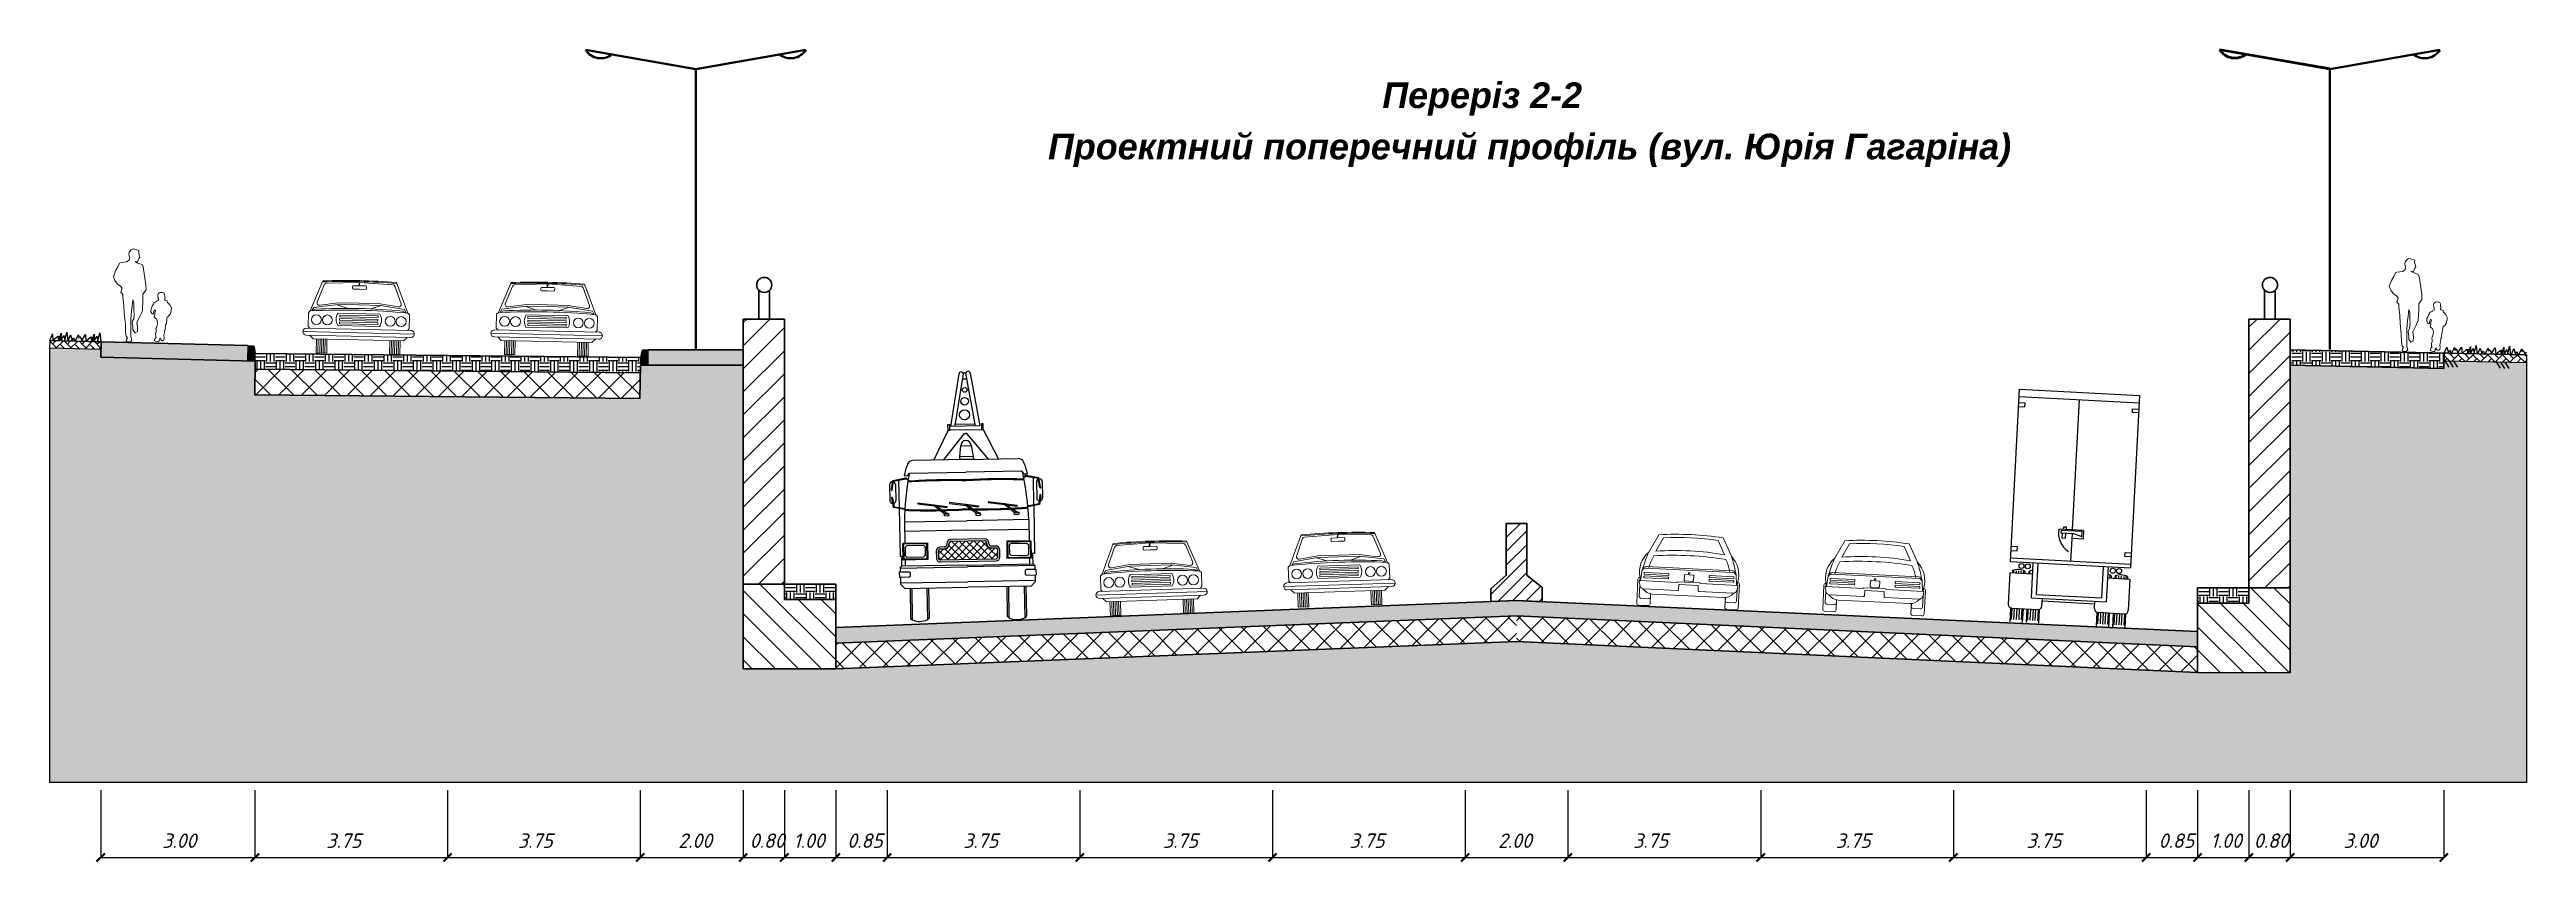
# Model space of a CAD drawing. Header units: metres. Extents: x 34785 to 38791, y 49888 to 55971.
# Drawn here: x 37540.68 to 37588.89, y 51717.09 to 51732.91 of the extents above; entities that cross this region are included whole.
import ezdxf

# ---------------------------------------------------------------- set-up
doc = ezdxf.new("R2010")
doc.units = ezdxf.units.M
doc.linetypes.add('DGN4', pattern=[96.18704, 48.09352, -24.04676, 0, -24.04676])
for name, color, linetype, lineweight in [('12000000', 251, 'Continuous', 0), ('_pk', 7, 'Continuous', 30), ('ГЕНПЛАН ПЛОЩІ', 7, 'Continuous', 0), ('Слой 1', 250, 'Continuous', 0)]:
    doc.layers.add(name, color=color, linetype=linetype, lineweight=lineweight)
doc.layers.add('штрих', color=7, linetype='Continuous', lineweight=0, true_color=0x000000)
doc.styles.add('Bm431', font='bm431i.ttf')
doc.styles.add('Строитель 001', font='isocpeur.ttf', dxfattribs={"height": 2})
pattern_1 = [(0, (37126.35685, 51797.71672), (0.1905, 0.1905), [0.1905, -0.1905]), (0, (37126.35685, 51797.78816), (0.1905, 0.1905), [0.1905, -0.1905]), (0, (37126.35685, 51797.8596), (0.1905, 0.1905), [0.1905, -0.1905]), (90, (37126.38067, 51797.8834), (-0.1905, 0.1905), [0.1905, -0.1905]), (90, (37126.4521, 51797.8834), (-0.1905, 0.1905), [0.1905, -0.1905]), (90, (37126.52354, 51797.8834), (-0.1905, 0.1905), [0.1905, -0.1905])]
pattern_2 = [(45, (37126.35685, 51797.71672), (-0.2245064, 0.2245064), []), (135, (37126.35685, 51797.71672), (-0.2245064, -0.2245064), [])]
pattern_3 = [(0, (37128.35932, 51797.7166), (0.1905, 0.1905), [0.1905, -0.1905]), (0, (37128.35932, 51797.78804), (0.1905, 0.1905), [0.1905, -0.1905]), (0, (37128.35932, 51797.85948), (0.1905, 0.1905), [0.1905, -0.1905]), (90, (37128.38313, 51797.8833), (-0.1905, 0.1905), [0.1905, -0.1905]), (90, (37128.45457, 51797.8833), (-0.1905, 0.1905), [0.1905, -0.1905]), (90, (37128.526, 51797.8833), (-0.1905, 0.1905), [0.1905, -0.1905])]

msp = doc.modelspace()

# ---------------------------------------------------------------- texts
at = {"char_height": 0.5, "attachment_point": 1, "style": 'Bm431'}
for s, width, insert in [('{\\fArial|b1|i1|c204|p34;Переріз 2-2}', 4.69714, (37566.619, 51732.266)), ('{\\fArial|b1|i1|c204|p34;Проектний поперечний профіль (вул. Юрія Гагаріна)}', 22.48489, (37560.113, 51731.267))]:
    msp.add_mtext_dynamic_manual_height_columns(s, width=width, gutter_width=2, heights=[0], dxfattribs=dict(at, insert=insert))
at = {"layer": 'штрих', "color": 18, "linetype": 'DGN4', "lineweight": 0, "true_color": 0x000000, "char_height": 0.28125, "attachment_point": 1, "style": 'Строитель 001'}
for s, insert in [('{\\fISOCPEUR|b0|i1|c204|p34;3.00}', (37542.873, 51717.636)), ('{\\fISOCPEUR|b0|i1|c204|p34;3.75}', (37546.065, 51717.636)), ('{\\fISOCPEUR|b0|i1|c204|p34;3.75}', (37549.793, 51717.636)), ('{\\fISOCPEUR|b0|i1|c204|p34;2.00}', (37552.916, 51717.636)), ('{\\fISOCPEUR|b0|i1|c204|p34;0.80}', (37554.307, 51717.636)), ('{\\fISOCPEUR|b0|i1|c204|p34;1.00}', (37555.157, 51717.636)), ('{\\fISOCPEUR|b0|i1|c204|p34;0.85}', (37556.204, 51717.636)), ('{\\fISOCPEUR|b0|i1|c204|p34;3.75}', (37558.461, 51717.636)), ('{\\fISOCPEUR|b0|i1|c204|p34;3.75}', (37562.349, 51717.636)), ('{\\fISOCPEUR|b0|i1|c204|p34;3.75}', (37565.979, 51717.636)), ('{\\fISOCPEUR|b0|i1|c204|p34;2.00}', (37568.869, 51717.636)), ('{\\fISOCPEUR|b0|i1|c204|p34;3.75}', (37571.5, 51717.636)), ('{\\fISOCPEUR|b0|i1|c204|p34;3.75}', (37575.441, 51717.636)), ('{\\fISOCPEUR|b0|i1|c204|p34;3.75}', (37579.152, 51717.636)), ('{\\fISOCPEUR|b0|i1|c204|p34;0.85}', (37581.726, 51717.636)), ('{\\fISOCPEUR|b0|i1|c204|p34;1.00}', (37582.736, 51717.636)), ('{\\fISOCPEUR|b0|i1|c204|p34;0.80}', (37583.579, 51717.636)), ('{\\fISOCPEUR|b0|i1|c204|p34;3.00}', (37585.322, 51717.636))]:
    msp.add_mtext(s, dxfattribs=dict(at, insert=insert))

# ---------------------------------------------------------------- blocks, each defined once
blk = doc.blocks.new('*U252')
at = {"color": 0, "lineweight": -2}
for p, q in [((-3738, 3204), (-2811, 5523)), ((-21, 5474), (-67, 5207)), ((21, 5474), (-23, 5208)), ((3738, 3204), (2811, 5523)), ((-3872, 3071), (-3738, 3204)), ((-3872, 2003), (-3872, 3071)), ((-3738, 1869), (-3872, 2003)), ((-3605, 3204), (-3471, 3471)), ((-3580, 3216), (-3338, 3338)), ((-3471, 3471), (-1602, 3738)), ((-1694, 3724), (-908, 3462)), ((-1602, 3738), (0, 3738)), ((-1602, 3071), (1602, 3071)), ((1602, 2136), (-1602, 2136)), ((-1469, 2937), (1469, 2937)), ((-1469, 2804), (-1469, 2937)), ((1469, 2804), (-1469, 2804)), ((-1469, 2670), (1469, 2670)), ((-1469, 2537), (-1469, 2670)), ((1469, 2537), (-1469, 2537)), ((-1469, 2403), (1469, 2403)), ((-1469, 2270), (-1469, 2403)), ((1469, 2270), (-1469, 2270)), ((1602, 3738), (0, 3738)), ((1693, 3724), (908, 3462)), ((1469, 2937), (1469, 2804)), ((1469, 2670), (1469, 2537)), ((1469, 2403), (1469, 2270)), ((3471, 3471), (1602, 3738)), ((3580, 3216), (3338, 3338)), ((3471, 3471), (3605, 3204)), ((3872, 3071), (3738, 3204)), ((3738, 1869), (3872, 2003)), ((3872, 2003), (3872, 3071)), ((-4272, 1602), (4272, 1602)), ((-4005, 1869), (4005, 1869)), ((4005, 1335), (-4005, 1335)), ((-3738, 1335), (-3471, 1068)), ((-3471, 1068), (3471, 1068)), ((-3204, 1068), (-3204, 0)), ((-3204, 0), (-2403, 0)), ((-3071, 1068), (-3071, 0)), ((-2937, 0), (-2937, 1068)), ((-2804, 1068), (-2804, 0)), ((-2670, 0), (-2670, 1068)), ((-2537, 1068), (-2537, 0)), ((-2403, 0), (-2403, 1068)), ((2403, 0), (2403, 1068)), ((3204, 0), (2403, 0)), ((2537, 0), (2537, 1068)), ((2670, 1068), (2670, 0)), ((2804, 0), (2804, 1068)), ((2937, 1068), (2937, 0)), ((3071, 0), (3071, 1068)), ((3204, 1068), (3204, 0)), ((3471, 1068), (3738, 1335))]:
    blk.add_line(p, q, dxfattribs=at)
at = {"color": 0, "lineweight": -2, "flags": 128}
for points in [[(-2712, 5231), (-3228, 3889)], [(-3006, 3656), (-1602, 3872), (0, 3872)], [(0, 5474), (-2563, 5346)], [(-534, 5007), (-534, 5140)], [(-467, 5207), (0, 5207)], [(0, 4940), (-467, 4940)], [(467, 5207), (0, 5207)], [(0, 4940), (467, 4940)], [(3006, 3654), (1602, 3871), (0, 3872)], [(1, 5474), (2564, 5345)], [(534, 5007), (534, 5140)], [(2713, 5230), (3228, 3888)]]:
    blk.add_lwpolyline(points, dxfattribs=at)
at = {"color": 0, "lineweight": -2}
for centre in [(-3247, 2537), (-2406, 2537), (2406, 2537), (3247, 2537)]:
    blk.add_circle(centre, 380, dxfattribs=at)
for centre, radius, start, end in [((-3043, 3842), 189, 166.5724, 279.9572), ((0, -43200), 48732, 86.65721, 93.3419), ((0, -43124), 48732, 86.69396, 93.3033), ((-2537, 5159), 189, 97.4497, 154.9311), ((-467, 5140), 66.8, 93.60832, 178.1081), ((-467, 5007), 66.8, 184.4192, 266.4386), ((467, 5140), 66.8, 1.89193, 86.39168), ((467, 5007), 66.8, 273.5614, 355.5808), ((2537, 5157), 189, 25.04208, 82.52346), ((3043, 3841), 189, 260.016, 13.40079), ((0, -49066), 52403, 85.90918, 94.09081), ((67, -39987), 43458, 90.08801, 94.49321), ((-868, 2603), 870, 147.5288, 212.4712), ((-67, -39987), 43458, 85.50679, 89.91199), ((868, 2603), 870, 327.5288, 32.47119), ((-4005, 1602), 267, 90, 270), ((4005, 1602), 267, 270, 90)]:
    blk.add_arc(centre, radius, start, end, dxfattribs=at)
blk = doc.blocks.new('1')
at = {"layer": 'ГЕНПЛАН ПЛОЩІ', "color": 7, "linetype": 'Continuous', "lineweight": 0}
blk.add_line((4178.65, -713.94), (4178.65, -713.54), dxfattribs=at)
at = {"layer": 'ГЕНПЛАН ПЛОЩІ', "color": 7, "linetype": 'Continuous', "lineweight": 0, "flags": 128}
for points in [[(4178.65, -713.54), (4178.65, -713.4), (4178.65, -713.12), (4178.65, -712.84), (4178.65, -712.56), (4178.65, -712.44)], [(4177.15, -713.94), (4177.26, -713.94), (4177.55, -713.94), (4177.83, -713.94), (4178.11, -713.94), (4178.65, -713.94)]]:
    blk.add_lwpolyline(points, dxfattribs=at)
at = {"layer": 'Слой 1', "color": 7, "linetype": 'Continuous', "lineweight": 0}
for p, q in [((4177.15, -713.94), (4177.15, -710.94)), ((4177.15, -710.94), (4178.22, -710.94)), ((4178.28, -710.94), (4177.15, -712.08)), ((4178, -710.94), (4177.15, -711.79)), ((4177.72, -710.94), (4177.15, -711.51)), ((4177.43, -710.94), (4177.15, -711.23)), ((4178.42, -711.09), (4177.15, -712.36)), ((4178.46, -711.33), (4177.15, -712.64)), ((4178.5, -711.58), (4177.15, -712.92)), ((4178.54, -711.82), (4177.15, -713.21)), ((4178.58, -712.06), (4177.15, -713.49)), ((4178.63, -712.3), (4177.15, -713.77)), ((4178.65, -712.56), (4177.26, -713.94)), ((4178.65, -712.84), (4177.55, -713.94)), ((4178.65, -713.12), (4177.83, -713.94)), ((4178.65, -713.4), (4178.11, -713.94)), ((4178.65, -712.44), (4178.42, -711.11))]:
    blk.add_line(p, q, dxfattribs=at)
at = {"layer": 'Слой 1', "color": 7, "linetype": 'Continuous', "lineweight": 0, "extrusion": (0, 0, -1)}
blk.add_arc((-4178.22, -711.14), 0.2, 90, 170.1128, dxfattribs=at)
blk = doc.blocks.new('*U253')
at = {"color": 0, "lineweight": -2}
for p, q in [((-2466, 5468), (-3166, 4093)), ((-3095, 3796), (-3095, 3796)), ((3166, 4093), (2466, 5468)), ((-3732, 2122), (-3682, 1883)), ((3682, 1883), (3731, 2120)), ((-2755, 900), (2755, 900))]:
    blk.add_line(p, q, dxfattribs=at)
at = {"color": 0, "lineweight": -2, "flags": 128}
for points in [[(3095, 2864), (3095, 2982, 0.0373082), (2762, 3834, 0.052989), (-2762, 3834, 0.0373082), (-3095, 2982), (-3095, 2864)], [(-2873, 908), (-2873, 148, -0.4142136), (-3021, 0), (-3744, 0, -0.4142136), (-3892, 148), (-3892, 1974, -0.4142136), (-3744, 2122), (-3732, 2122)], [(-3682, 1883), (-3599, 2720, -0.380946), (-3305, 2982), (3304, 2982, -0.3804737), (3598, 2720), (3682, 1883)], [(-3602, 2689), (-3502, 2789, -0.1840227), (-3305, 2864), (3305, 2864, -0.1840227), (3502, 2789), (3602, 2689)], [(2867, 907), (2867, 148, 0.4142136), (3015, 0), (3738, 0, 0.4142136), (3886, 148), (3886, 1974, 0.4142136), (3738, 2122), (3732, 2122)], [(-3732, 1544), (-3732, 685, 0.4142136), (-3584, 537), (-3021, 537, 0.4142136), (-2873, 685), (-2873, 908)], [(3732, 1544), (3732, 685, -0.4142136), (3584, 537), (3021, 537, -0.4142136), (2873, 685), (2873, 908)]]:
    blk.add_lwpolyline(points, format="xyb", dxfattribs=at)
for points in [[(-2092, 5250), (-2631, 4189), (-2631, 4189, -0.0594272), (2631, 4189), (2092, 5250, 0.05217)], [(-750, 1683, -0.4142136), (-700, 1733), (700, 1733, -0.4142136), (750, 1683), (750, 1367, 0.4142136), (850, 1267), (3429, 1267, 0.3227338), (3710, 1469, 0.0292561), (3741, 1583), (3784, 1794, 0.4756391), (3712, 1883), (900, 1883, -0.4142136), (875, 1908, 0.4142136), (850, 1933), (-850, 1933, 0.4142136), (-875, 1908, -0.4142136), (-900, 1883), (-3712, 1883, 0.4756391), (-3784, 1794), (-3741, 1583, 0.0291578), (-3710, 1470, 0.3228422), (-3429, 1267), (-850, 1267, 0.4142136), (-750, 1367)], [(-3412, 2529), (-1592, 2529, -0.4142136), (-1555, 2492), (-1555, 2424, -0.4142136), (-1592, 2387), (-3412, 2387, -0.4142136), (-3449, 2424), (-3449, 2492, -0.4142136)], [(-3412, 2254), (-1592, 2254, -0.4142136), (-1555, 2217), (-1555, 2149, -0.4142136), (-1592, 2112), (-3412, 2112, -0.4142136), (-3449, 2149), (-3449, 2217, -0.4142136)], [(-282, 2512), (290, 2512, -0.4142136), (364, 2438), (364, 2097, -0.4142136), (290, 2023), (-282, 2023, -0.4142136), (-356, 2097), (-356, 2438, -0.4142136)], [(3412, 2529), (1592, 2529, 0.4142136), (1555, 2492), (1555, 2424, 0.4142136), (1592, 2387), (3412, 2387, 0.4142136), (3449, 2424), (3449, 2492, 0.4142136)], [(3412, 2254), (1592, 2254, 0.4142136), (1555, 2217), (1555, 2149, 0.4142136), (1592, 2112), (3412, 2112, 0.4142136), (3449, 2149), (3449, 2217, 0.4142136)]]:
    blk.add_lwpolyline(points, format="xyb", close=True, dxfattribs=at)
for points in [[(-3732, 2122), (-3732, 1880)], [(3732, 2122), (3732, 1880)]]:
    blk.add_lwpolyline(points, dxfattribs=at)
at = {"color": 0, "lineweight": -2}
blk.add_circle((0, 2618), 59.6, dxfattribs=at)
for centre, radius, start, end in [((-1840, 2645), 1963, 132.48354, 195.46582), ((3086, 1466), 6781, 157.21243, 168.23657), ((0, -18113), 23710, 84.03003, 95.96997), ((1826, 2638), 1977, 344.85949, 47.35975), ((-3175, 1441), 6872, 11.82698, 22.66251), ((-2755, 1788), 888, 215.57759, 270.00275), ((2755, 1788), 888, 270.00275, 324.39991)]:
    blk.add_arc(centre, radius, start, end, dxfattribs=at)
blk = doc.blocks.new('23ук_2')
at = {"layer": '12000000', "color": 0, "linetype": 'Continuous', "lineweight": -2, "ltscale": 100}
for p, q in [((-0.07, 0.1473), (-0.0693, 0.1513)), ((-0.0684, 0.1409), (-0.07, 0.1473)), ((-0.0693, 0.1513), (-0.0654, 0.1563)), ((-0.0654, 0.1563), (-0.0618, 0.1581)), ((-0.0607, 0.1581), (-0.0505, 0.1547)), ((-0.0505, 0.1547), (-0.0508, 0.1499)), ((-0.0508, 0.1499), (-0.0486, 0.1415)), ((-0.1002, 0.1038), (-0.0957, 0.115)), ((-0.0973, 0.0964), (-0.1002, 0.1038)), ((-0.092, 0.0892), (-0.0973, 0.0964)), ((-0.0957, 0.115), (-0.0916, 0.123)), ((-0.0916, 0.123), (-0.0881, 0.1299)), ((-0.0881, 0.1299), (-0.0852, 0.1313)), ((-0.0852, 0.1313), (-0.0738, 0.1328)), ((-0.0738, 0.1328), (-0.0693, 0.1368)), ((-0.0693, 0.1368), (-0.0684, 0.1409)), ((-0.0529, 0.1328), (-0.058, 0.1333)), ((-0.058, 0.1333), (-0.0534, 0.1304)), ((-0.0534, 0.1304), (-0.0444, 0.1275)), ((-0.0505, 0.139), (-0.0529, 0.1328)), ((-0.0486, 0.1415), (-0.0505, 0.139)), ((-0.0444, 0.1275), (-0.0423, 0.1231)), ((-0.0423, 0.1231), (-0.0368, 0.0883)), ((-0.0868, 0.086), (-0.092, 0.0892)), ((-0.083, 0.0813), (-0.0868, 0.086)), ((-0.0855, 0.0738), (-0.083, 0.0813)), ((-0.0818, 0.0692), (-0.0855, 0.0738)), ((-0.0818, 0.064), (-0.0818, 0.0692)), ((-0.0796, 0.047), (-0.0818, 0.064)), ((-0.062, 0.0589), (-0.0634, 0.0455)), ((-0.0604, 0.0526), (-0.062, 0.0589)), ((-0.0602, 0.037), (-0.0604, 0.0526)), ((-0.0427, 0.0586), (-0.0437, 0.0377)), ((-0.0425, 0.0695), (-0.0427, 0.0586)), ((-0.0366, 0.078), (-0.0425, 0.0695)), ((-0.0368, 0.0883), (-0.0366, 0.078)), ((-0.0218, 0.05), (-0.0237, 0.0474)), ((-0.0214, 0.0517), (-0.0218, 0.05)), ((-0.0213, 0.0531), (-0.0214, 0.0517)), ((-0.0192, 0.0539), (-0.0213, 0.0531)), ((-0.0157, 0.0554), (-0.0192, 0.0539)), ((-0.0154, 0.0568), (-0.0157, 0.0554)), ((-0.013, 0.0578), (-0.0154, 0.0568)), ((-0.0132, 0.0703), (-0.0138, 0.0677)), ((-0.0138, 0.0677), (-0.0138, 0.0661)), ((-0.0138, 0.0661), (-0.0137, 0.065)), ((-0.0137, 0.065), (-0.0135, 0.0641)), ((-0.0135, 0.0641), (-0.0133, 0.0632)), ((-0.0133, 0.0632), (-0.013, 0.0611)), ((-0.0118, 0.0718), (-0.0132, 0.0703)), ((-0.013, 0.0611), (-0.0119, 0.0591)), ((-0.0119, 0.0591), (-0.013, 0.0578)), ((-0.0109, 0.0723), (-0.0118, 0.0718)), ((-0.0099, 0.0728), (-0.0109, 0.0723)), ((-0.0081, 0.0733), (-0.0099, 0.0728)), ((-0.0062, 0.0729), (-0.0081, 0.0733)), ((-0.0045, 0.0733), (-0.0062, 0.0729)), ((-0.0045, 0.0729), (-0.0045, 0.0733)), ((-0.0017, 0.0722), (-0.0045, 0.0729)), ((-0.001, 0.0707), (-0.0017, 0.0722)), ((-0.0008, 0.0697), (-0.001, 0.0707)), ((-0.0003, 0.0644), (-0.0008, 0.0697)), ((-0.0007, 0.06), (-0.0001, 0.0604)), ((0.0002, 0.0582), (-0.0007, 0.06)), ((0.0001, 0.064), (-0.0003, 0.0644)), ((-0.0001, 0.0604), (0.0004, 0.0624)), ((0.0004, 0.0624), (0.0001, 0.064)), ((0.0022, 0.0577), (0.0002, 0.0582)), ((0.0045, 0.0565), (0.0022, 0.0577)), ((0.0047, 0.0544), (0.0045, 0.0565)), ((0.01, 0.0491), (0.0047, 0.0544)), ((0.012, 0.0448), (0.01, 0.0491)), ((-0.0793, 0.032), (-0.0796, 0.047)), ((-0.0768, 0.0114), (-0.0793, 0.032)), ((-0.0763, -0.0048), (-0.0768, 0.0114)), ((-0.065, 0.0372), (-0.0661, 0.0206)), ((-0.0661, 0.0206), (-0.066, -0.0036)), ((-0.0634, 0.0455), (-0.065, 0.0372)), ((-0.0636, 0.0142), (-0.063, 0.0176)), ((-0.0621, 0.0073), (-0.0636, 0.0142)), ((-0.063, 0.0176), (-0.0606, 0.0215)), ((-0.062, 0.0043), (-0.0621, 0.0073)), ((-0.062, 0), (-0.062, 0.0043)), ((-0.0606, 0.0215), (-0.0599, 0.0288)), ((-0.0594, 0.0356), (-0.0602, 0.037)), ((-0.0601, 0.0343), (-0.0594, 0.0356)), ((-0.0593, 0.0318), (-0.0601, 0.0343)), ((-0.0599, 0.0288), (-0.0593, 0.0318)), ((-0.0479, 0.0278), (-0.0545, 0.0151)), ((-0.0545, 0.0151), (-0.054, 0.0104)), ((-0.054, 0.0104), (-0.0529, 0.0046)), ((-0.0529, 0.0046), (-0.0534, -0.0032)), ((-0.0457, 0.033), (-0.0479, 0.0278)), ((-0.0437, 0.0377), (-0.0457, 0.033)), ((-0.027, 0.0374), (-0.0272, 0.0354)), ((-0.0272, 0.0354), (-0.0262, 0.0337)), ((-0.0269, 0.041), (-0.027, 0.0374)), ((-0.025, 0.0445), (-0.0269, 0.041)), ((-0.0262, 0.0337), (-0.0254, 0.0316)), ((-0.0254, 0.0316), (-0.0239, 0.0313)), ((-0.0237, 0.0474), (-0.025, 0.0445)), ((-0.0239, 0.0313), (-0.0231, 0.0314)), ((-0.0231, 0.0314), (-0.0222, 0.0315)), ((-0.0222, 0.0315), (-0.022, 0.0333)), ((-0.022, 0.0333), (-0.0213, 0.0363)), ((-0.0213, 0.0363), (-0.0202, 0.039)), ((-0.0199, 0.0284), (-0.0205, 0.0249)), ((-0.0205, 0.0249), (-0.0176, 0.0222)), ((-0.0202, 0.039), (-0.0181, 0.0383)), ((-0.0195, 0.0316), (-0.0199, 0.0284)), ((-0.0192, 0.0343), (-0.0195, 0.0316)), ((-0.0181, 0.0372), (-0.0192, 0.0343)), ((-0.0181, 0.0383), (-0.0181, 0.0372)), ((-0.0176, 0.0222), (-0.0163, 0.0217)), ((-0.0165, 0.0049), (-0.0173, 0.0029)), ((-0.0173, 0.0029), (-0.017, 0)), ((-0.017, 0), (-0.017, -0.004)), ((-0.0152, 0.0089), (-0.0165, 0.0049)), ((-0.0163, 0.0217), (-0.0144, 0.0161)), ((-0.0141, 0.0126), (-0.0152, 0.0089)), ((-0.0144, 0.0161), (-0.0149, 0.0142)), ((-0.0149, 0.0142), (-0.0141, 0.0126)), ((-0.0004, -0.0013), (0.0004, 0.0013)), ((0.0004, 0.0013), (0.0012, 0.0033)), ((0.0009, 0.0062), (0.0014, 0.0088)), ((0.0014, 0.0046), (0.0009, 0.0062)), ((0.0012, 0.0033), (0.0014, 0.0046)), ((0.0014, 0.0088), (0.002, 0.0107)), ((0.002, 0.0107), (0.003, 0.0126)), ((0.003, 0.0155), (0.0036, 0.0169)), ((0.003, 0.0126), (0.003, 0.0155)), ((0.0036, 0.0169), (0.0042, 0.0228)), ((0.0042, 0.0228), (0.0046, 0.0257)), ((0.0046, 0.0257), (0.0051, 0.0253)), ((0.0051, 0.0253), (0.0079, 0.0273)), ((0.0079, 0.0273), (0.0112, 0.0324)), ((0.0112, 0.0324), (0.0114, 0.0344)), ((0.0114, 0.0344), (0.0125, 0.0384)), ((0.0128, 0.0423), (0.012, 0.0448)), ((0.0125, 0.0384), (0.0128, 0.0423)), ((-0.0751, -0.012), (-0.0763, -0.0048)), ((-0.0752, -0.021), (-0.0747, -0.0183)), ((-0.0732, -0.0229), (-0.0752, -0.021)), ((-0.0726, -0.015), (-0.0751, -0.012)), ((-0.0747, -0.0183), (-0.0726, -0.015)), ((-0.067, -0.023), (-0.0732, -0.0229)), ((-0.0643, -0.0198), (-0.067, -0.023)), ((-0.066, -0.0036), (-0.0663, -0.0126)), ((-0.0663, -0.0126), (-0.0643, -0.0198)), ((-0.0579, -0.0053), (-0.062, 0)), ((-0.0534, -0.0032), (-0.0579, -0.0053)), ((-0.0191, -0.0167), (-0.0199, -0.019)), ((-0.0199, -0.019), (-0.0199, -0.0214)), ((-0.0199, -0.0214), (-0.0176, -0.0225)), ((-0.017, -0.0144), (-0.0191, -0.0167)), ((-0.017, -0.004), (-0.0181, -0.0073)), ((-0.0181, -0.0073), (-0.0178, -0.0128)), ((-0.0178, -0.0128), (-0.017, -0.0144)), ((-0.0176, -0.0225), (-0.0143, -0.023)), ((-0.0143, -0.023), (-0.012, -0.023)), ((-0.012, -0.023), (-0.0114, -0.0223)), ((-0.0114, -0.0223), (-0.0108, -0.0206)), ((-0.0108, -0.0196), (-0.0096, -0.0171)), ((-0.0108, -0.0206), (-0.0108, -0.0196)), ((-0.0096, -0.0171), (-0.009, -0.0151)), ((-0.009, -0.0151), (-0.0087, -0.0172)), ((-0.0087, -0.0172), (-0.0081, -0.0191)), ((-0.0081, -0.0191), (-0.0061, -0.0203)), ((-0.0061, -0.0203), (-0.005, -0.0209)), ((-0.005, -0.0209), (-0.0036, -0.0207)), ((-0.0036, -0.0207), (-0.0018, -0.019)), ((-0.0018, -0.0099), (-0.0001, -0.0024)), ((-0.0014, -0.0155), (-0.0018, -0.0099)), ((-0.0018, -0.019), (-0.0014, -0.0155)), ((-0.0001, -0.0024), (-0.0004, -0.0013))]:
    blk.add_line(p, q, dxfattribs=at)
blk = doc.blocks.new('GRUA_L')
for p, q in [((1.145, 5.979), (1.218, 5.979)), ((0.828, 4.691), (1.052, 5.957)), ((1.152, 5.957), (0.927, 4.714)), ((1.14, 5.838), (1.23, 5.838)), ((1.427, 4.691), (1.216, 5.971)), ((1.323, 5.971), (1.534, 4.691)), ((0.761, 4.602), (0.4, 3.879)), ((0.636, 3.879), (1.16, 4.515)), ((0.761, 4.602), (0.761, 4.74)), ((0.761, 4.74), (0.798, 4.74)), ((1.185, 4.602), (0.761, 4.602)), ((0.798, 4.74), (0.798, 4.59)), ((1.534, 4.691), (0.828, 4.691)), ((0.924, 4.747), (1.424, 4.747)), ((1.035, 3.963), (1.06, 4.224)), ((1.06, 4.224), (1.309, 4.224)), ((1.16, 4.515), (1.185, 4.515)), ((1.185, 4.602), (1.608, 4.602)), ((1.216, 4.515), (1.185, 4.515)), ((1.733, 3.879), (1.216, 4.515)), ((1.309, 4.224), (1.359, 3.963)), ((1.608, 4.74), (1.571, 4.74)), ((1.571, 4.74), (1.571, 4.59)), ((1.608, 4.602), (1.608, 4.74)), ((1.608, 4.602), (1.969, 3.879)), ((1.17, 3.888), (-0.1, 3.888)), ((1.035, 3.888), (1.035, 3.963)), ((1.359, 3.888), (1.035, 3.888)), ((1.048, 3.963), (1.359, 3.963)), ((1.17, 3.888), (2.441, 3.888)), ((1.359, 3.963), (1.359, 3.888)), ((-0.671, 3.315), (-0.671, 2.927)), ((-0.629, 3.195), (-0.593, 3.415)), ((-0.609, 3.19), (-0.575, 3.399)), ((-0.609, 2.991), (-0.575, 2.782)), ((-0.593, 3.415), (-0.275, 3.473)), ((-0.575, 3.399), (-0.278, 3.451)), ((-0.575, 3.399), (-0.575, 3.381)), ((-0.531, 3.315), (-0.531, 2.927)), ((-0.452, 3.421), (-0.452, 2.761)), ((-0.234, 3.518), (-0.315, 3.518)), ((-0.278, 3.451), (-0.226, 3.416)), ((-0.275, 3.473), (-0.222, 3.437)), ((-0.234, 3.518), (-0.185, 3.581)), ((-0.185, 3.581), (1.17, 3.581)), ((2.526, 3.581), (1.17, 3.581)), ((2.575, 3.518), (2.526, 3.581)), ((2.615, 3.473), (2.562, 3.437)), ((2.618, 3.451), (2.566, 3.416)), ((2.575, 3.518), (2.656, 3.518)), ((2.933, 3.415), (2.615, 3.473)), ((2.916, 3.399), (2.618, 3.451)), ((2.793, 3.421), (2.793, 2.761)), ((2.871, 3.315), (2.871, 2.927)), ((2.915, 3.399), (2.915, 3.381)), ((2.95, 3.19), (2.916, 3.399)), ((2.95, 2.991), (2.916, 2.782)), ((2.969, 3.195), (2.933, 3.415)), ((3.012, 3.315), (3.012, 2.927)), ((-0.629, 2.986), (-0.593, 2.767)), ((-0.593, 2.767), (-0.313, 2.716)), ((-0.575, 2.782), (-0.311, 2.737)), ((-0.452, 2.741), (-0.452, 1.586)), ((-0.33, 2.408), (1.17, 2.408)), ((-0.33, 2.408), (-0.33, 1.897)), ((0.003, 2.856), (0.003, 2.837)), ((0.707, 2.758), (0.003, 2.856)), ((0.003, 2.837), (0.405, 2.782)), ((0.379, 2.803), (0.405, 2.782)), ((0.395, 2.799), (0.379, 2.803)), ((0.716, 2.58), (0.395, 2.799)), ((0.405, 2.782), (0.654, 2.58)), ((0.425, 2.779), (0.698, 2.741)), ((0.638, 2.536), (0.63, 2.599)), ((0.704, 2.526), (0.638, 2.536)), ((0.654, 2.622), (0.737, 2.593)), ((0.716, 2.58), (0.654, 2.58)), ((0.707, 2.758), (0.698, 2.741)), ((0.742, 2.546), (0.704, 2.526)), ((0.737, 2.593), (0.742, 2.546)), ((0.767, 2.856), (0.767, 2.837)), ((1.471, 2.758), (0.767, 2.856)), ((0.767, 2.837), (1.169, 2.782)), ((1.143, 2.803), (1.169, 2.782)), ((1.159, 2.799), (1.143, 2.803)), ((1.48, 2.58), (1.159, 2.799)), ((1.169, 2.782), (1.418, 2.58)), ((2.67, 2.408), (1.17, 2.408)), ((1.189, 2.779), (1.462, 2.741)), ((1.402, 2.536), (1.394, 2.599)), ((1.468, 2.526), (1.402, 2.536)), ((1.418, 2.622), (1.501, 2.593)), ((1.48, 2.58), (1.418, 2.58)), ((1.471, 2.758), (1.462, 2.741)), ((1.506, 2.546), (1.468, 2.526)), ((1.501, 2.593), (1.506, 2.546)), ((2.399, 2.758), (1.696, 2.856)), ((1.696, 2.856), (1.696, 2.837)), ((1.696, 2.837), (2.098, 2.782)), ((2.088, 2.799), (2.072, 2.803)), ((2.072, 2.803), (2.098, 2.782)), ((2.408, 2.58), (2.088, 2.799)), ((2.098, 2.782), (2.346, 2.58)), ((2.118, 2.779), (2.391, 2.741)), ((2.33, 2.536), (2.323, 2.599)), ((2.397, 2.526), (2.33, 2.536)), ((2.408, 2.58), (2.346, 2.58)), ((2.347, 2.622), (2.429, 2.593)), ((2.399, 2.758), (2.391, 2.741)), ((2.435, 2.546), (2.397, 2.526)), ((2.429, 2.593), (2.435, 2.546)), ((2.916, 2.782), (2.652, 2.737)), ((2.933, 2.767), (2.653, 2.716)), ((2.67, 2.408), (2.67, 1.897)), ((2.793, 2.741), (2.793, 1.586)), ((2.969, 2.986), (2.933, 2.767)), ((-0.378, 1.897), (0.214, 1.897)), ((-0.378, 1.488), (-0.378, 1.888)), ((-0.358, 1.508), (-0.358, 1.877)), ((-0.358, 1.877), (0.194, 1.877)), ((1.17, 2.182), (-0.33, 2.182)), ((-0.278, 1.837), (-0.318, 1.797)), ((-0.318, 1.588), (-0.318, 1.797)), ((-0.278, 1.837), (0.114, 1.837)), ((0.154, 1.797), (0.114, 1.837)), ((0.154, 1.797), (0.154, 1.588)), ((0.194, 1.877), (0.194, 1.508)), ((0.214, 1.897), (0.214, 1.488)), ((0.682, 1.868), (0.682, 1.847)), ((1.596, 1.968), (0.782, 1.968)), ((1.17, 2.182), (2.67, 2.182)), ((1.696, 1.847), (1.696, 1.868)), ((2.718, 1.897), (2.126, 1.897)), ((2.126, 1.897), (2.126, 1.488)), ((2.698, 1.877), (2.146, 1.877)), ((2.146, 1.877), (2.146, 1.508)), ((2.186, 1.797), (2.226, 1.837)), ((2.186, 1.797), (2.186, 1.588)), ((2.618, 1.837), (2.226, 1.837)), ((2.618, 1.837), (2.658, 1.797)), ((2.658, 1.588), (2.658, 1.797)), ((2.698, 1.508), (2.698, 1.877)), ((2.718, 1.488), (2.718, 1.888)), ((-0.478, 1.204), (-0.478, 1.071)), ((-0.478, 1.204), (-0.239, 1.204)), ((-0.455, 1.299), (-0.415, 1.339)), ((-0.455, 1.299), (1.17, 1.299)), ((-0.455, 1.299), (-0.455, 1.204)), ((-0.452, 1.586), (-0.388, 1.586)), ((1.17, 1.339), (-0.415, 1.339)), ((-0.378, 1.606), (-0.411, 1.537)), ((-0.411, 1.339), (-0.411, 1.537)), ((0.214, 1.488), (-0.378, 1.488)), ((0.194, 1.508), (-0.358, 1.508)), ((-0.33, 1.488), (-0.33, 1.339)), ((-0.318, 1.588), (-0.278, 1.548)), ((0.114, 1.548), (-0.278, 1.548)), ((-0.239, 1.204), (-0.219, 1.184)), ((0.114, 1.548), (0.154, 1.588)), ((0.423, 1.687), (0.423, 1.526)), ((0.622, 1.787), (0.523, 1.787)), ((0.523, 1.426), (1.855, 1.426)), ((1.17, 1.339), (2.755, 1.339)), ((2.795, 1.299), (1.17, 1.299)), ((1.855, 1.787), (1.756, 1.787)), ((1.955, 1.526), (1.955, 1.687)), ((2.126, 1.488), (2.718, 1.488)), ((2.146, 1.508), (2.698, 1.508)), ((2.226, 1.548), (2.186, 1.588)), ((2.226, 1.548), (2.618, 1.548)), ((2.58, 1.204), (2.56, 1.184)), ((2.818, 1.204), (2.58, 1.204)), ((2.658, 1.588), (2.618, 1.548)), ((2.67, 1.488), (2.67, 1.339)), ((2.718, 1.606), (2.751, 1.537)), ((2.793, 1.586), (2.728, 1.586)), ((2.751, 1.339), (2.751, 1.537)), ((2.795, 1.299), (2.755, 1.339)), ((2.795, 1.299), (2.795, 1.204)), ((2.818, 1.204), (2.818, 1.071)), ((-0.239, 1.071), (-0.478, 1.071)), ((-0.455, 1.071), (-0.455, 0.905)), ((-0.455, 0.937), (1.17, 0.937)), ((-0.455, 0.905), (-0.355, 0.805)), ((-0.355, 0.805), (1.17, 0.805)), ((-0.219, 1.091), (-0.239, 1.071)), ((-0.226, 0.805), (-0.226, 0.08)), ((-0.219, 1.184), (-0.219, 1.091)), ((-0.186, 0.805), (-0.186, 0.04)), ((0.186, 0.04), (0.186, 0.805)), ((0.226, 0.08), (0.226, 0.805)), ((2.795, 0.937), (1.17, 0.937)), ((2.695, 0.805), (1.17, 0.805)), ((2.114, 0.08), (2.114, 0.805)), ((2.154, 0.04), (2.154, 0.805)), ((2.527, 0.805), (2.527, 0.04)), ((2.56, 1.184), (2.56, 1.091)), ((2.56, 1.091), (2.58, 1.071)), ((2.567, 0.805), (2.567, 0.08)), ((2.58, 1.071), (2.818, 1.071)), ((2.795, 0.905), (2.695, 0.805)), ((2.795, 1.071), (2.795, 0.905)), ((-0.186, 0.04), (-0.226, 0.08)), ((-0.206, 0.04), (-0.226, 0.06)), ((0.186, 0.04), (0.226, 0.08)), ((2.154, 0.04), (2.114, 0.08)), ((2.527, 0.04), (2.567, 0.08)), ((2.547, 0.04), (2.567, 0.06))]:
    blk.add_line(p, q)
at = {"color": 0}
for p, q in [((0.514, 1.477), (0.955, 1.918)), ((0.69, 1.476), (1.131, 1.918)), ((1.068, 1.476), (0.727, 1.817)), ((0.732, 1.872), (0.778, 1.918)), ((1.245, 1.476), (0.803, 1.918)), ((0.867, 1.476), (1.308, 1.918)), ((1.421, 1.476), (0.98, 1.918)), ((1.044, 1.476), (1.485, 1.918)), ((1.598, 1.476), (1.157, 1.918)), ((1.22, 1.476), (1.638, 1.894)), ((1.775, 1.476), (1.334, 1.918)), ((1.905, 1.523), (1.51, 1.918)), ((0.473, 1.612), (0.597, 1.737)), ((0.537, 1.476), (0.473, 1.541)), ((0.714, 1.476), (0.479, 1.712)), ((0.891, 1.476), (0.63, 1.738)), ((1.397, 1.476), (1.684, 1.764)), ((1.574, 1.476), (1.835, 1.737)), ((1.751, 1.476), (1.905, 1.631)), ((1.903, 1.702), (1.87, 1.735))]:
    blk.add_line(p, q, dxfattribs=at)
blk.add_lwpolyline([(0.732, 1.868), (0.732, 1.847, -0.414214), (0.622, 1.737), (0.523, 1.737, 0.414214), (0.473, 1.687), (0.473, 1.526, 0.414214), (0.523, 1.476), (1.855, 1.476, 0.414214), (1.905, 1.526), (1.905, 1.687, 0.414214), (1.855, 1.737), (1.756, 1.737, -0.414214), (1.646, 1.847), (1.646, 1.868, 0.414214), (1.596, 1.918), (0.782, 1.918, 0.414214)], format="xyb", close=True)
for centre, radius in [((1.174, 5.295), 0.0912), ((1.181, 5.57), 0.057), ((1.167, 4.968), 0.12)]:
    blk.add_circle(centre, radius)
for centre, radius, start, end in [((1.102, 5.955), 0.05, 2.78285, 177.21715), ((1.27, 5.965), 0.0539, 6.00502, 173.99498), ((1.421, 4.63), 0.6, 170.38429, 174.21401), ((1.421, 4.63), 0.5, 170.38429, 173.05082), ((1.185, 4.224), 0.125, 0, 180), ((0.885, 3.314), 1.217, 156.31956, 170.36585), ((-0.1, 3.746), 0.142, 90, 156.31953), ((2.441, 3.746), 0.142, 23.68047, 90), ((1.456, 3.314), 1.217, 9.63415, 23.68044), ((-0.601, 3.315), 0.0702, 87.13668, 180), ((-0.621, 3.186), 0.0125, 129.05966, 21.88092), ((-0.621, 2.996), 0.0125, 338.11908, 230.94034), ((-0.601, 3.315), 0.0702, 0, 70.75566), ((7, 2.159), 7.334, 168.94906, 178.05207), ((0.542, -11.426), 14.835, 87.57497, 92.98961), ((0.542, -11.426), 14.815, 87.57497, 92.98961), ((1.798, -11.426), 14.835, 87.01039, 92.42503), ((1.798, -11.426), 14.815, 87.01039, 92.42503), ((-4.66, 2.159), 7.334, 1.94793, 11.05094), ((2.942, 3.315), 0.0702, 109.24434, 180), ((2.942, 3.315), 0.0702, 0, 92.86332), ((2.961, 3.186), 0.0125, 158.11908, 50.94034), ((2.961, 2.996), 0.0125, 309.05966, 201.88092), ((-0.601, 2.927), 0.0702, 180, 0), ((0.542, 17.501), 14.835, 266.68755, 272.42503), ((0.542, 17.501), 14.815, 266.68755, 272.42503), ((1.798, 17.501), 14.835, 267.57497, 268.0835), ((1.798, 17.501), 14.815, 267.57497, 267.98097), ((1.798, 17.501), 14.815, 268.12647, 271.58911), ((1.798, 17.501), 14.835, 268.24762, 271.67926), ((1.798, 17.501), 14.815, 271.72469, 273.31245), ((1.798, 17.501), 14.835, 271.83058, 273.31245), ((2.942, 2.927), 0.0702, 180, 0), ((0.622, 1.847), 0.11, 270, 0), ((0.622, 1.847), 0.06, 270, 0), ((0.782, 1.868), 0.1, 90, 180), ((0.782, 1.868), 0.05, 90, 180), ((1.596, 1.868), 0.1, 0, 90), ((1.596, 1.868), 0.05, 0, 90), ((1.756, 1.847), 0.11, 180, 270), ((1.756, 1.847), 0.06, 180, 270), ((0.523, 1.687), 0.1, 90, 180), ((0.523, 1.526), 0.1, 180, 270), ((1.855, 1.687), 0.1, 0, 90), ((1.855, 1.526), 0.1, 270, 0), ((0, 0.453), 0.453, 245.75426, 294.24574), ((2.34, 0.453), 0.453, 245.75426, 294.24574)]:
    blk.add_arc(centre, radius, start, end)
blk = doc.blocks.new('A$C72987255')
at = {"color": 18, "linetype": 'ByBlock', "true_color": 0x000000}
for p, q in [((0, 1.219), (0, 4.724)), ((0, 4.724), (2.438, 4.724)), ((0, 4.572), (2.438, 4.572)), ((1.219, 4.572), (1.219, 1.93)), ((2.438, 4.724), (2.438, 1.219)), ((1.219, 1.854), (1.219, 1.295)), ((0, 1.295), (2.438, 1.295)), ((0, 1.219), (2.438, 1.219)), ((0.051, 1.041), (0.051, 0.991)), ((0.305, 1.041), (0.305, 0.991)), ((0.381, 1.041), (0.381, 0.991)), ((0.457, 1.219), (0.457, 0.508)), ((1.981, 1.219), (1.981, 0.508)), ((2.057, 1.041), (2.057, 0.991)), ((2.134, 1.041), (2.134, 0.991)), ((2.388, 1.041), (2.388, 0.991)), ((0, 0.991), (0, 0.356)), ((0.457, 0.991), (0, 0.991)), ((0.457, 0.508), (1.981, 0.508)), ((0.686, 0.356), (0.686, 0.508)), ((1.753, 0.356), (1.753, 0.508)), ((1.981, 0.991), (2.438, 0.991)), ((2.438, 0.991), (2.438, 0.356)), ((0.051, 0.279), (0.051, 0)), ((0.076, 0.279), (0.61, 0.279)), ((0.305, 0.279), (0.305, 0)), ((0.381, 0.279), (0.381, 0)), ((0.635, 0.279), (0.635, 0)), ((1.803, 0.279), (1.803, 0)), ((2.362, 0.279), (1.829, 0.279)), ((2.057, 0.279), (2.057, 0)), ((2.134, 0.279), (2.134, 0)), ((2.388, 0.279), (2.388, 0))]:
    blk.add_line(p, q, dxfattribs=at)
at = {"color": 18, "true_color": 0x000000}
for p, q in [((0.127, 4.445), (0, 4.445)), ((0, 4.369), (0.127, 4.369)), ((0.127, 4.369), (0.127, 4.445)), ((2.311, 4.369), (2.311, 4.445)), ((2.311, 4.445), (2.438, 4.445)), ((2.438, 4.369), (2.311, 4.369)), ((0.127, 1.524), (0, 1.524)), ((0.127, 1.448), (0.127, 1.524)), ((1.448, 1.93), (0.943, 1.93)), ((1.422, 1.905), (0.991, 1.905)), ((0.991, 1.905), (0.991, 1.854)), ((0.991, 1.854), (1.245, 1.854)), ((1.016, 1.854), (1.016, 1.753)), ((1.016, 1.753), (1.092, 1.753)), ((1.041, 1.93), (1.041, 1.981)), ((1.041, 1.981), (1.092, 1.981)), ((1.092, 1.981), (1.092, 1.93)), ((1.092, 1.753), (1.092, 1.854)), ((1.245, 1.854), (1.422, 1.803)), ((1.448, 1.753), (1.245, 1.753)), ((1.422, 1.803), (1.422, 1.905)), ((1.448, 1.93), (1.448, 1.753)), ((2.311, 1.524), (2.438, 1.524)), ((2.311, 1.448), (2.311, 1.524)), ((0, 1.448), (0.127, 1.448)), ((0.076, 0.991), (0.076, 1.038)), ((0.127, 1.041), (0.127, 0.991)), ((0.178, 0.991), (0.178, 1.041)), ((0.229, 0.991), (0.229, 1.041)), ((0.279, 0.991), (0.279, 1.041)), ((0.406, 0.991), (0.406, 1.041)), ((0.559, 1.219), (0.559, 0.584)), ((1.88, 1.219), (1.88, 0.584)), ((2.032, 0.991), (2.032, 1.041)), ((2.159, 0.991), (2.159, 1.041)), ((2.21, 0.991), (2.21, 1.041)), ((2.261, 0.991), (2.261, 1.041)), ((2.438, 1.448), (2.311, 1.448)), ((2.311, 1.041), (2.311, 0.991)), ((2.362, 0.991), (2.362, 1.038)), ((0.559, 0.584), (1.88, 0.584)), ((0.076, 0.279), (0.076, 0.051)), ((0.127, 0.279), (0.127, 0.051)), ((0.178, 0.279), (0.178, 0.051)), ((0.229, 0.279), (0.229, 0.051)), ((0.279, 0.279), (0.279, 0.051)), ((0.406, 0.279), (0.406, 0.051)), ((0.457, 0.279), (0.457, 0.051)), ((0.508, 0.279), (0.508, 0.051)), ((0.559, 0.279), (0.559, 0.051)), ((0.61, 0.279), (0.61, 0.051)), ((0.686, 0.457), (1.753, 0.457)), ((1.829, 0.279), (1.829, 0.051)), ((1.88, 0.279), (1.88, 0.051)), ((1.93, 0.279), (1.93, 0.051)), ((1.981, 0.279), (1.981, 0.051)), ((2.032, 0.279), (2.032, 0.051)), ((2.159, 0.279), (2.159, 0.051)), ((2.21, 0.279), (2.21, 0.051)), ((2.261, 0.279), (2.261, 0.051)), ((2.311, 0.279), (2.311, 0.051)), ((2.362, 0.279), (2.362, 0.051))]:
    blk.add_line(p, q, dxfattribs=at)
for centre in [(0.229, 1.143), (0.356, 1.143), (2.083, 1.143), (2.21, 1.143)]:
    blk.add_circle(centre, 0.0508, dxfattribs=at)
blk.add_arc((1.397, 1.88), 0.457, 173.6206, 239.0362, dxfattribs=at)
at = {"color": 18, "linetype": 'ByBlock', "true_color": 0x000000}
for centre, radius, start, end in [((0.178, 0.737), 0.33, 67.3801, 112.6199), ((0.508, 0.737), 0.33, 98.8499, 112.6199), ((1.93, 0.737), 0.33, 67.3801, 81.1501), ((2.261, 0.737), 0.33, 67.3801, 112.6199), ((0.076, 0.356), 0.0762, 180, 270), ((0.61, 0.356), 0.0762, 270, 0), ((1.829, 0.356), 0.0762, 180, 270), ((2.362, 0.356), 0.0762, 270, 0)]:
    blk.add_arc(centre, radius, start, end, dxfattribs=at)

# ---------------------------------------------------------------- hatches: boundary and pattern name
at = {"transparency": 33554687}
h = msp.add_hatch(dxfattribs=at)
h.set_pattern_fill('ANSI31', color=256, scale=0.1)
h.set_pattern_definition([(45, (37126.35685, 51797.71672), (-0.2245064, 0.2245064), [])])
h.paths.add_polyline_path([(37554.982, 51722.495), (37554.982, 51727.657), (37554.182, 51727.657), (37554.182, 51722.495)])
h = msp.add_hatch(dxfattribs=at)
h.set_pattern_fill('ANSI31', color=256, scale=0.1)
h.set_pattern_definition([(45, (37128.35932, 51797.7166), (-0.2245064, 0.2245064), [])])
h.paths.add_polyline_path([(37584.284, 51727.657), (37583.484, 51727.657), (37583.484, 51722.419), (37584.284, 51722.419)])
h = msp.add_hatch(dxfattribs=at)
h.set_pattern_fill('AR-HBONE', color=256, scale=0.001)
h.set_pattern_definition([(45, (37126.35685, 51797.71672), (0, 0.143684098), [0.3048, -0.1016]), (135, (37126.4287, 51797.78856), (1e-17, 0.143684098), [0.3048, -0.1016])])
h.paths.add_polyline_path([(37540.685, 51727.241), (37540.681, 51727.091), (37541.681, 51727.064), (37541.685, 51727.214)])
h = msp.add_hatch(dxfattribs=at)
h.set_pattern_fill('EARTH', color=256, scale=0.03)
h.set_pattern_definition(pattern_1)
h.paths.add_polyline_path([(37544.541, 51727.138), (37541.685, 51727.214), (37541.677, 51726.914), (37544.532, 51726.838)])
h.paths.add_polyline_path([(37554.182, 51727.057), (37552.332, 51727.057), (37552.332, 51726.757), (37554.182, 51726.757)])
h = msp.add_hatch(dxfattribs=at)
h.set_pattern_fill('DOTS', color=256, scale=0.1)
h.set_pattern_definition([(0, (37126.35685, 51797.71672), (0.079375, 0.15875), [0, -0.15875])])
h.paths.add_polyline_path([(37554.182, 51726.757), (37552.179, 51726.757), (37552.172, 51726.107), (37544.679, 51726.183), (37544.682, 51726.833), (37541.677, 51726.914), (37541.681, 51727.064), (37540.681, 51727.091), (37540.681, 51718.628), (37569.232, 51718.628), (37569.232, 51721.378), (37555.982, 51720.844), (37554.182, 51720.844), (37554.182, 51722.495)])
h.paths.add_polyline_path([(37588.885, 51726.808), (37587.281, 51726.842), (37587.278, 51726.692), (37584.284, 51726.757), (37584.284, 51722.419), (37584.284, 51720.768), (37582.484, 51720.77), (37569.232, 51721.378), (37569.232, 51718.628), (37588.885, 51718.628)])
h = msp.add_hatch(dxfattribs=at)
h.set_pattern_fill('ANSI37', color=256, scale=0.1)
h.set_pattern_definition(pattern_2)
h.paths.add_polyline_path([(37552.172, 51726.107), (37552.177, 51726.607), (37544.682, 51726.683), (37544.679, 51726.183)])
h = msp.add_hatch(dxfattribs=at)
h.set_pattern_fill('EARTH', color=256, scale=0.03)
h.set_pattern_definition(pattern_1)
h.paths.add_polyline_path([(37544.683, 51726.983), (37544.682, 51726.683), (37552.177, 51726.607), (37552.18, 51726.907)])
h = msp.add_hatch(dxfattribs=at)
h.set_pattern_fill('EARTH', color=256, scale=0.03)
h.set_pattern_definition(pattern_1)
h.paths.add_polyline_path([(37587.278, 51726.692), (37587.285, 51726.992), (37584.284, 51727.057), (37584.284, 51726.757)])
h = msp.add_hatch(dxfattribs=at)
h.set_pattern_fill('AR-HBONE', color=256, scale=0.001)
h.set_pattern_definition([(45, (37131.3597, 51797.6522), (0, 0.143684098), [0.3048, -0.1016]), (135, (37131.43154, 51797.72405), (1e-17, 0.143684098), [0.3048, -0.1016])])
h.paths.add_polyline_path([(37588.885, 51726.808), (37588.885, 51726.958), (37587.285, 51726.992), (37587.285, 51726.842)])
h = msp.add_hatch(dxfattribs=at)
h.set_pattern_fill('ANSI31', color=256, scale=0.06)
h.set_pattern_definition([(45, (37126.35685, 51797.71672), (-0.13470384, 0.13470384), [])])
h.paths.add_polyline_path([(37569.432, 51722.666), (37569.432, 51723.672), (37569.232, 51723.672), (37569.232, 51722.172), (37569.73, 51722.15), (37569.732, 51722.425)])
h.paths.add_polyline_path([(37569.232, 51723.672), (37569.032, 51723.672), (37569.032, 51722.666), (37568.732, 51722.399), (37568.732, 51722.152), (37569.232, 51722.172)])
h = msp.add_hatch(dxfattribs=at)
h.set_pattern_fill('ANSI31', color=256, scale=0.1, angle=90)
h.set_pattern_definition([(135, (37126.35685, 51797.71672), (-0.2245064, -0.2245064), [])])
h.paths.add_polyline_path([(37555.982, 51720.844), (37555.982, 51721.645), (37555.982, 51722.195), (37554.982, 51722.195), (37554.982, 51722.495), (37554.182, 51722.495), (37554.182, 51720.844)])
h = msp.add_hatch(dxfattribs=at)
h.set_pattern_fill('EARTH', color=256, scale=0.03)
h.set_pattern_definition([(0, (37100.85685, 51797.79235), (0.1905, 0.1905), [0.1905, -0.1905]), (0, (37100.85685, 51797.86379), (0.1905, 0.1905), [0.1905, -0.1905]), (0, (37100.85685, 51797.93523), (0.1905, 0.1905), [0.1905, -0.1905]), (90, (37100.88067, 51797.95904), (-0.1905, 0.1905), [0.1905, -0.1905]), (90, (37100.9521, 51797.95904), (-0.1905, 0.1905), [0.1905, -0.1905]), (90, (37101.02354, 51797.95904), (-0.1905, 0.1905), [0.1905, -0.1905])])
h.paths.add_polyline_path([(37555.982, 51722.495), (37554.982, 51722.495), (37554.982, 51722.195), (37555.982, 51722.195)])
h = msp.add_hatch(dxfattribs=at)
h.set_pattern_fill('EARTH', color=256, scale=0.03)
h.set_pattern_definition(pattern_3)
h.paths.add_polyline_path([(37582.484, 51722.419), (37582.484, 51722.119), (37583.484, 51722.119), (37583.484, 51722.419)])
h = msp.add_hatch(dxfattribs=at)
h.set_pattern_fill('ANSI31', color=256, scale=0.1, angle=90)
h.set_pattern_definition([(135, (37128.35932, 51797.7166), (-0.2245064, -0.2245064), [])])
h.paths.add_polyline_path([(37582.484, 51721.569), (37582.484, 51720.77), (37584.284, 51720.768), (37584.284, 51722.419), (37583.484, 51722.419), (37583.484, 51722.119), (37582.484, 51722.119)])
h = msp.add_hatch(dxfattribs=at)
h.set_pattern_fill('EARTH', color=256, scale=0.03)
h.set_pattern_definition(pattern_1)
h.paths.add_polyline_path([(37569.232, 51721.878), (37569.232, 51722.172), (37555.982, 51721.645), (37555.982, 51721.344)])
h = msp.add_hatch(dxfattribs=at)
h.set_pattern_fill('ANSI37', color=256, scale=0.1)
h.set_pattern_definition(pattern_2)
h.paths.add_polyline_path([(37569.232, 51721.378), (37569.232, 51721.878), (37568.231, 51721.832), (37555.982, 51721.344), (37555.982, 51720.844)])
h = msp.add_hatch(dxfattribs=at)
h.set_pattern_fill('EARTH', color=256, scale=0.03)
h.set_pattern_definition(pattern_3)
h.paths.add_polyline_path([(37569.232, 51722.172), (37569.232, 51721.878), (37582.484, 51721.269), (37582.484, 51721.569)])
h = msp.add_hatch(dxfattribs=at)
h.set_pattern_fill('ANSI37', color=256, scale=0.1)
h.set_pattern_definition([(45, (37128.35932, 51797.7166), (-0.2245064, 0.2245064), []), (135, (37128.35932, 51797.7166), (-0.2245064, -0.2245064), [])])
h.paths.add_polyline_path([(37569.232, 51721.878), (37569.232, 51721.378), (37582.484, 51720.77), (37582.484, 51721.269)])

# ---------------------------------------------------------------- linework, layer by layer
at = {"lineweight": 30}
for p, q in [((37554.486, 51727.657), (37554.486, 51728.215)), ((37554.694, 51728.215), (37554.694, 51727.657)), ((37583.789, 51727.657), (37583.789, 51728.215)), ((37583.997, 51728.215), (37583.997, 51727.657)), ((37554.182, 51722.495), (37554.182, 51727.657)), ((37554.182, 51727.657), (37554.982, 51727.657)), ((37554.982, 51722.495), (37554.982, 51727.657)), ((37583.484, 51722.419), (37583.484, 51727.657)), ((37583.484, 51727.657), (37584.284, 51727.657)), ((37584.284, 51722.419), (37584.284, 51727.657)), ((37541.685, 51727.214), (37540.685, 51727.241)), ((37541.677, 51726.914), (37541.685, 51727.214)), ((37544.541, 51727.138), (37541.685, 51727.214)), ((37544.682, 51726.833), (37541.677, 51726.914)), ((37544.679, 51726.183), (37544.682, 51726.833)), ((37552.177, 51726.607), (37544.679, 51726.683)), ((37552.18, 51726.907), (37544.687, 51726.984)), ((37552.179, 51726.757), (37552.172, 51726.107)), ((37554.182, 51726.757), (37552.179, 51726.757)), ((37554.182, 51727.057), (37552.332, 51727.057)), ((37584.284, 51727.057), (37588.885, 51726.958)), ((37587.278, 51726.692), (37584.284, 51726.757)), ((37587.278, 51726.692), (37587.285, 51726.992)), ((37552.174, 51726.107), (37544.674, 51726.183)), ((37554.182, 51722.495), (37554.982, 51722.495)), ((37554.182, 51722.495), (37554.182, 51720.844)), ((37555.982, 51722.495), (37554.982, 51722.495)), ((37554.982, 51722.495), (37554.982, 51722.195)), ((37555.982, 51721.645), (37555.982, 51722.495)), ((37582.484, 51721.569), (37582.484, 51722.419)), ((37582.484, 51722.419), (37583.484, 51722.419)), ((37583.484, 51722.419), (37584.284, 51722.419)), ((37583.484, 51722.119), (37583.484, 51722.419)), ((37584.284, 51722.419), (37584.284, 51720.768)), ((37555.982, 51722.195), (37554.982, 51722.195)), ((37569.232, 51722.172), (37555.982, 51721.645)), ((37569.232, 51721.878), (37555.982, 51721.344)), ((37568.231, 51721.832), (37568.232, 51721.832)), ((37569.232, 51722.172), (37582.484, 51721.569)), ((37569.232, 51721.878), (37582.484, 51721.269)), ((37582.484, 51722.119), (37583.484, 51722.119)), ((37555.982, 51721.645), (37555.982, 51720.845)), ((37569.232, 51721.378), (37555.982, 51720.844)), ((37568.229, 51721.332), (37568.232, 51721.332)), ((37569.232, 51721.378), (37582.484, 51720.77)), ((37582.484, 51721.569), (37582.484, 51720.768)), ((37554.182, 51720.844), (37555.982, 51720.844)), ((37584.284, 51720.768), (37582.484, 51720.77))]:
    msp.add_line(p, q, dxfattribs=at)
for p, q in [((37554.182, 51727.657), (37554.182, 51727.057)), ((37584.284, 51727.657), (37584.284, 51727.057)), ((37540.685, 51727.241), (37540.681, 51727.091)), ((37541.681, 51727.064), (37540.681, 51727.091)), ((37540.681, 51727.091), (37540.681, 51718.628)), ((37584.284, 51727.057), (37584.284, 51727.057)), ((37587.285, 51726.992), (37584.284, 51727.057)), ((37587.281, 51726.842), (37588.885, 51726.808)), ((37587.295, 51726.841), (37587.374, 51726.719)), ((37587.378, 51726.84), (37587.457, 51726.717)), ((37587.464, 51726.838), (37587.542, 51726.716)), ((37588.295, 51726.82), (37588.373, 51726.697)), ((37588.377, 51726.818), (37588.456, 51726.695)), ((37588.463, 51726.817), (37588.541, 51726.694)), ((37588.885, 51726.958), (37588.885, 51726.808)), ((37588.885, 51726.808), (37588.885, 51718.628)), ((37569.232, 51723.672), (37569.032, 51723.672)), ((37569.032, 51723.672), (37569.032, 51722.666)), ((37569.232, 51723.672), (37569.432, 51723.672)), ((37569.432, 51723.672), (37569.432, 51722.666)), ((37569.032, 51722.666), (37568.732, 51722.399)), ((37568.732, 51722.152), (37568.732, 51722.399)), ((37569.432, 51722.666), (37569.732, 51722.425)), ((37569.73, 51722.15), (37569.732, 51722.425)), ((37582.484, 51722.419), (37583.484, 51722.419)), ((37588.885, 51718.628), (37540.681, 51718.628)), ((37541.677, 51718.479), (37541.677, 51717.168)), ((37544.679, 51718.479), (37544.679, 51717.168)), ((37548.424, 51718.479), (37548.424, 51717.168)), ((37552.174, 51718.479), (37552.174, 51717.168)), ((37554.182, 51718.479), (37554.182, 51717.168)), ((37554.982, 51718.479), (37554.982, 51717.168)), ((37555.982, 51718.479), (37555.982, 51717.168)), ((37556.981, 51718.479), (37556.981, 51717.168)), ((37560.731, 51718.479), (37560.731, 51717.168)), ((37564.481, 51718.479), (37564.481, 51717.168)), ((37568.232, 51718.479), (37568.232, 51717.168)), ((37570.232, 51718.479), (37570.232, 51717.168)), ((37573.982, 51718.479), (37573.982, 51717.168)), ((37577.732, 51718.479), (37577.732, 51717.168)), ((37581.482, 51718.479), (37581.482, 51717.168)), ((37581.482, 51718.479), (37581.482, 51717.168)), ((37582.484, 51718.479), (37582.484, 51717.168)), ((37583.484, 51718.479), (37583.484, 51717.168)), ((37584.284, 51718.479), (37584.284, 51717.168)), ((37587.278, 51718.479), (37587.278, 51717.168)), ((37541.677, 51717.168), (37587.278, 51717.168))]:
    msp.add_line(p, q)
at = {"color": 3, "flags": 128}
for points in [[(37540.685, 51727.241), (37540.685, 51727.241), (37540.736, 51727.37), (37540.748, 51727.243), (37540.841, 51727.326), (37540.856, 51727.248), (37540.873, 51727.329), (37540.881, 51727.246), (37540.907, 51727.38), (37540.91, 51727.241), (37540.961, 51727.338), (37540.981, 51727.241), (37541.018, 51727.402), (37541.037, 51727.233), (37541.049, 51727.255)], [(37541.041, 51727.235), (37541.089, 51727.349), (37541.121, 51727.234), (37541.143, 51727.293), (37541.18, 51727.224), (37541.243, 51727.347), (37541.251, 51727.286), (37541.273, 51727.322), (37541.307, 51727.239), (37541.378, 51727.354), (37541.39, 51727.227), (37541.483, 51727.31), (37541.498, 51727.232), (37541.515, 51727.312), (37541.522, 51727.229), (37541.549, 51727.364), (37541.552, 51727.224), (37541.603, 51727.322), (37541.623, 51727.224), (37541.659, 51727.386), (37541.679, 51727.217), (37541.691, 51727.239)], [(37587.285, 51726.992), (37587.333, 51727.107), (37587.365, 51726.992), (37587.387, 51727.05), (37587.424, 51726.982), (37587.487, 51727.104), (37587.494, 51727.043), (37587.517, 51727.08), (37587.551, 51726.997), (37587.622, 51727.111), (37587.634, 51726.984), (37587.727, 51727.067), (37587.742, 51726.989), (37587.759, 51727.07), (37587.766, 51726.987), (37587.793, 51727.121), (37587.795, 51726.982), (37587.847, 51727.08), (37587.866, 51726.982), (37587.903, 51727.143), (37587.923, 51726.975), (37587.935, 51726.997)], [(37587.938, 51726.977), (37587.986, 51727.092), (37588.018, 51726.977), (37588.04, 51727.036), (37588.077, 51726.967), (37588.14, 51727.089), (37588.148, 51727.028), (37588.17, 51727.065), (37588.204, 51726.982), (37588.275, 51727.097), (37588.287, 51726.97), (37588.38, 51727.053), (37588.395, 51726.975), (37588.412, 51727.055), (37588.419, 51726.972), (37588.446, 51727.107), (37588.449, 51726.967), (37588.5, 51727.065), (37588.52, 51726.967), (37588.556, 51727.129), (37588.576, 51726.96), (37588.588, 51726.982)], [(37588.591, 51726.965), (37588.64, 51727.08), (37588.671, 51726.965), (37588.693, 51727.023), (37588.73, 51726.955), (37588.794, 51727.077), (37588.801, 51727.016), (37588.823, 51727.053), (37588.857, 51726.97), (37588.885, 51727.015)]]:
    msp.add_lwpolyline(points, dxfattribs=at)
at = {"lineweight": 30, "flags": 128}
msp.add_lwpolyline([(37568.732, 51722.399), (37568.732, 51722.152), (37569.232, 51722.172), (37569.73, 51722.15), (37569.732, 51722.425), (37569.432, 51722.666), (37569.432, 51723.672), (37569.032, 51723.672), (37569.032, 51722.666)], close=True, dxfattribs=at)
at = {"lineweight": 30}
for centre in [(37554.59, 51728.321), (37583.893, 51728.321)]:
    msp.add_circle(centre, 0.147, dxfattribs=at)
at = {"layer": '_pk', "color": 7, "lineweight": 40, "ltscale": 100}
for p, q in [((37553.257, 51732.526), (37551.113, 51732.898)), ((37553.257, 51732.526), (37555.401, 51732.898)), ((37585.058, 51732.535), (37582.914, 51732.907)), ((37585.058, 51732.526), (37582.914, 51732.898)), ((37585.058, 51732.526), (37587.202, 51732.898)), ((37553.257, 51732.526), (37553.257, 51727.057)), ((37553.257, 51732.526), (37553.257, 51727.057)), ((37585.058, 51732.535), (37585.058, 51727.066))]:
    msp.add_line(p, q, dxfattribs=at)
for centre, start, end in [((37551.411, 51733.089), 212.6858, 307.6164), ((37555.103, 51733.089), 232.3836, 327.3142), ((37583.212, 51733.098), 212.6858, 307.6164), ((37583.212, 51733.089), 212.6858, 307.6164), ((37586.904, 51733.089), 232.3836, 327.3142)]:
    msp.add_arc(centre, 0.354, start, end, dxfattribs=at)
at = {"layer": 'штрих', "color": 18, "linetype": 'Continuous', "lineweight": 40, "true_color": 0x000000}
for p, q in [((37541.598, 51717.09), (37541.755, 51717.246)), ((37544.601, 51717.09), (37544.758, 51717.246)), ((37548.345, 51717.09), (37548.502, 51717.246)), ((37552.095, 51717.09), (37552.252, 51717.246)), ((37554.103, 51717.09), (37554.26, 51717.246)), ((37554.903, 51717.09), (37555.06, 51717.246)), ((37555.903, 51717.09), (37556.06, 51717.246)), ((37556.903, 51717.09), (37557.06, 51717.246)), ((37560.653, 51717.09), (37560.81, 51717.246)), ((37564.403, 51717.09), (37564.56, 51717.246)), ((37568.153, 51717.09), (37568.31, 51717.246)), ((37570.153, 51717.09), (37570.31, 51717.246)), ((37573.903, 51717.09), (37574.06, 51717.246)), ((37577.653, 51717.09), (37577.81, 51717.246)), ((37581.403, 51717.09), (37581.56, 51717.246)), ((37582.406, 51717.09), (37582.563, 51717.246)), ((37583.406, 51717.09), (37583.563, 51717.246)), ((37584.206, 51717.09), (37584.363, 51717.246)), ((37587.2, 51717.09), (37587.357, 51717.246))]:
    msp.add_line(p, q, dxfattribs=at)

# ---------------------------------------------------------------- block references
at = {"lineweight": 0, "xscale": 10, "yscale": 10, "zscale": 10}
for p in [(37542.925, 51727.443), (37587.217, 51727.256)]:
    msp.add_blockref('23ук_2', p, dxfattribs=at)
for name, p, xscale, yscale, zscale, rotation in [('1', (37129.106, 51810.529), 0.1, 0.1, 0.1, 358.3088012581151), ('GRUA_L', (37557.622, 51721.766), 0.8067757221192201, 0.8067757221192201, 0.8067757221192201, 1.069603891259642), ('A$C72987255', (37578.781, 51721.762), 0.9600000000000001, 0.9600000000000001, 0.9600000000000001, 357)]:
    msp.add_blockref(name, p, dxfattribs=dict(xscale=xscale, yscale=yscale, zscale=zscale, rotation=rotation))
at = {"xscale": -0.1, "yscale": 0.1, "zscale": 0.1}
msp.add_blockref('1', (37970.047, 51798.151), dxfattribs=at)
at = {"layer": '_pk', "lineweight": 0, "ltscale": 0.1}
for name, p, xscale, yscale, zscale, rotation in [('*U252', (37546.685, 51726.981), 0.0002540000000000001, 0.0002540000000000001, 0.0002540000000000001, 358.7167160005054), ('*U252', (37550.347, 51726.949), 0.0002540000000000001, 0.0002540000000000001, 0.0002540000000000001, 358.7167160005054), ('*U252', (37562.14, 51721.906), 0.000254, 0.000254, 0.000254, 1.83613657714007), ('*U252', (37565.797, 51722.073), 0.000254, 0.000254, 0.000254, 1.83613657714007), ('*U253', (37572.556, 51722.037), 0.000254, 0.000254, 0.000254, 357.1271525101291), ('*U253', (37576.176, 51721.92), 0.000254, 0.000254, 0.000254, 357.1271525101291)]:
    msp.add_blockref(name, p, dxfattribs=dict(at, xscale=xscale, yscale=yscale, zscale=zscale, rotation=rotation))

msp.set_redraw_order([(e.dxf.handle, doc.entitydb.next_handle()) for e in msp.query("TEXT MTEXT ATTDEF DIMENSION ARC_DIMENSION")])  # texts and dimensions are drawn at this point

doc.saveas('drawing.dxf')
